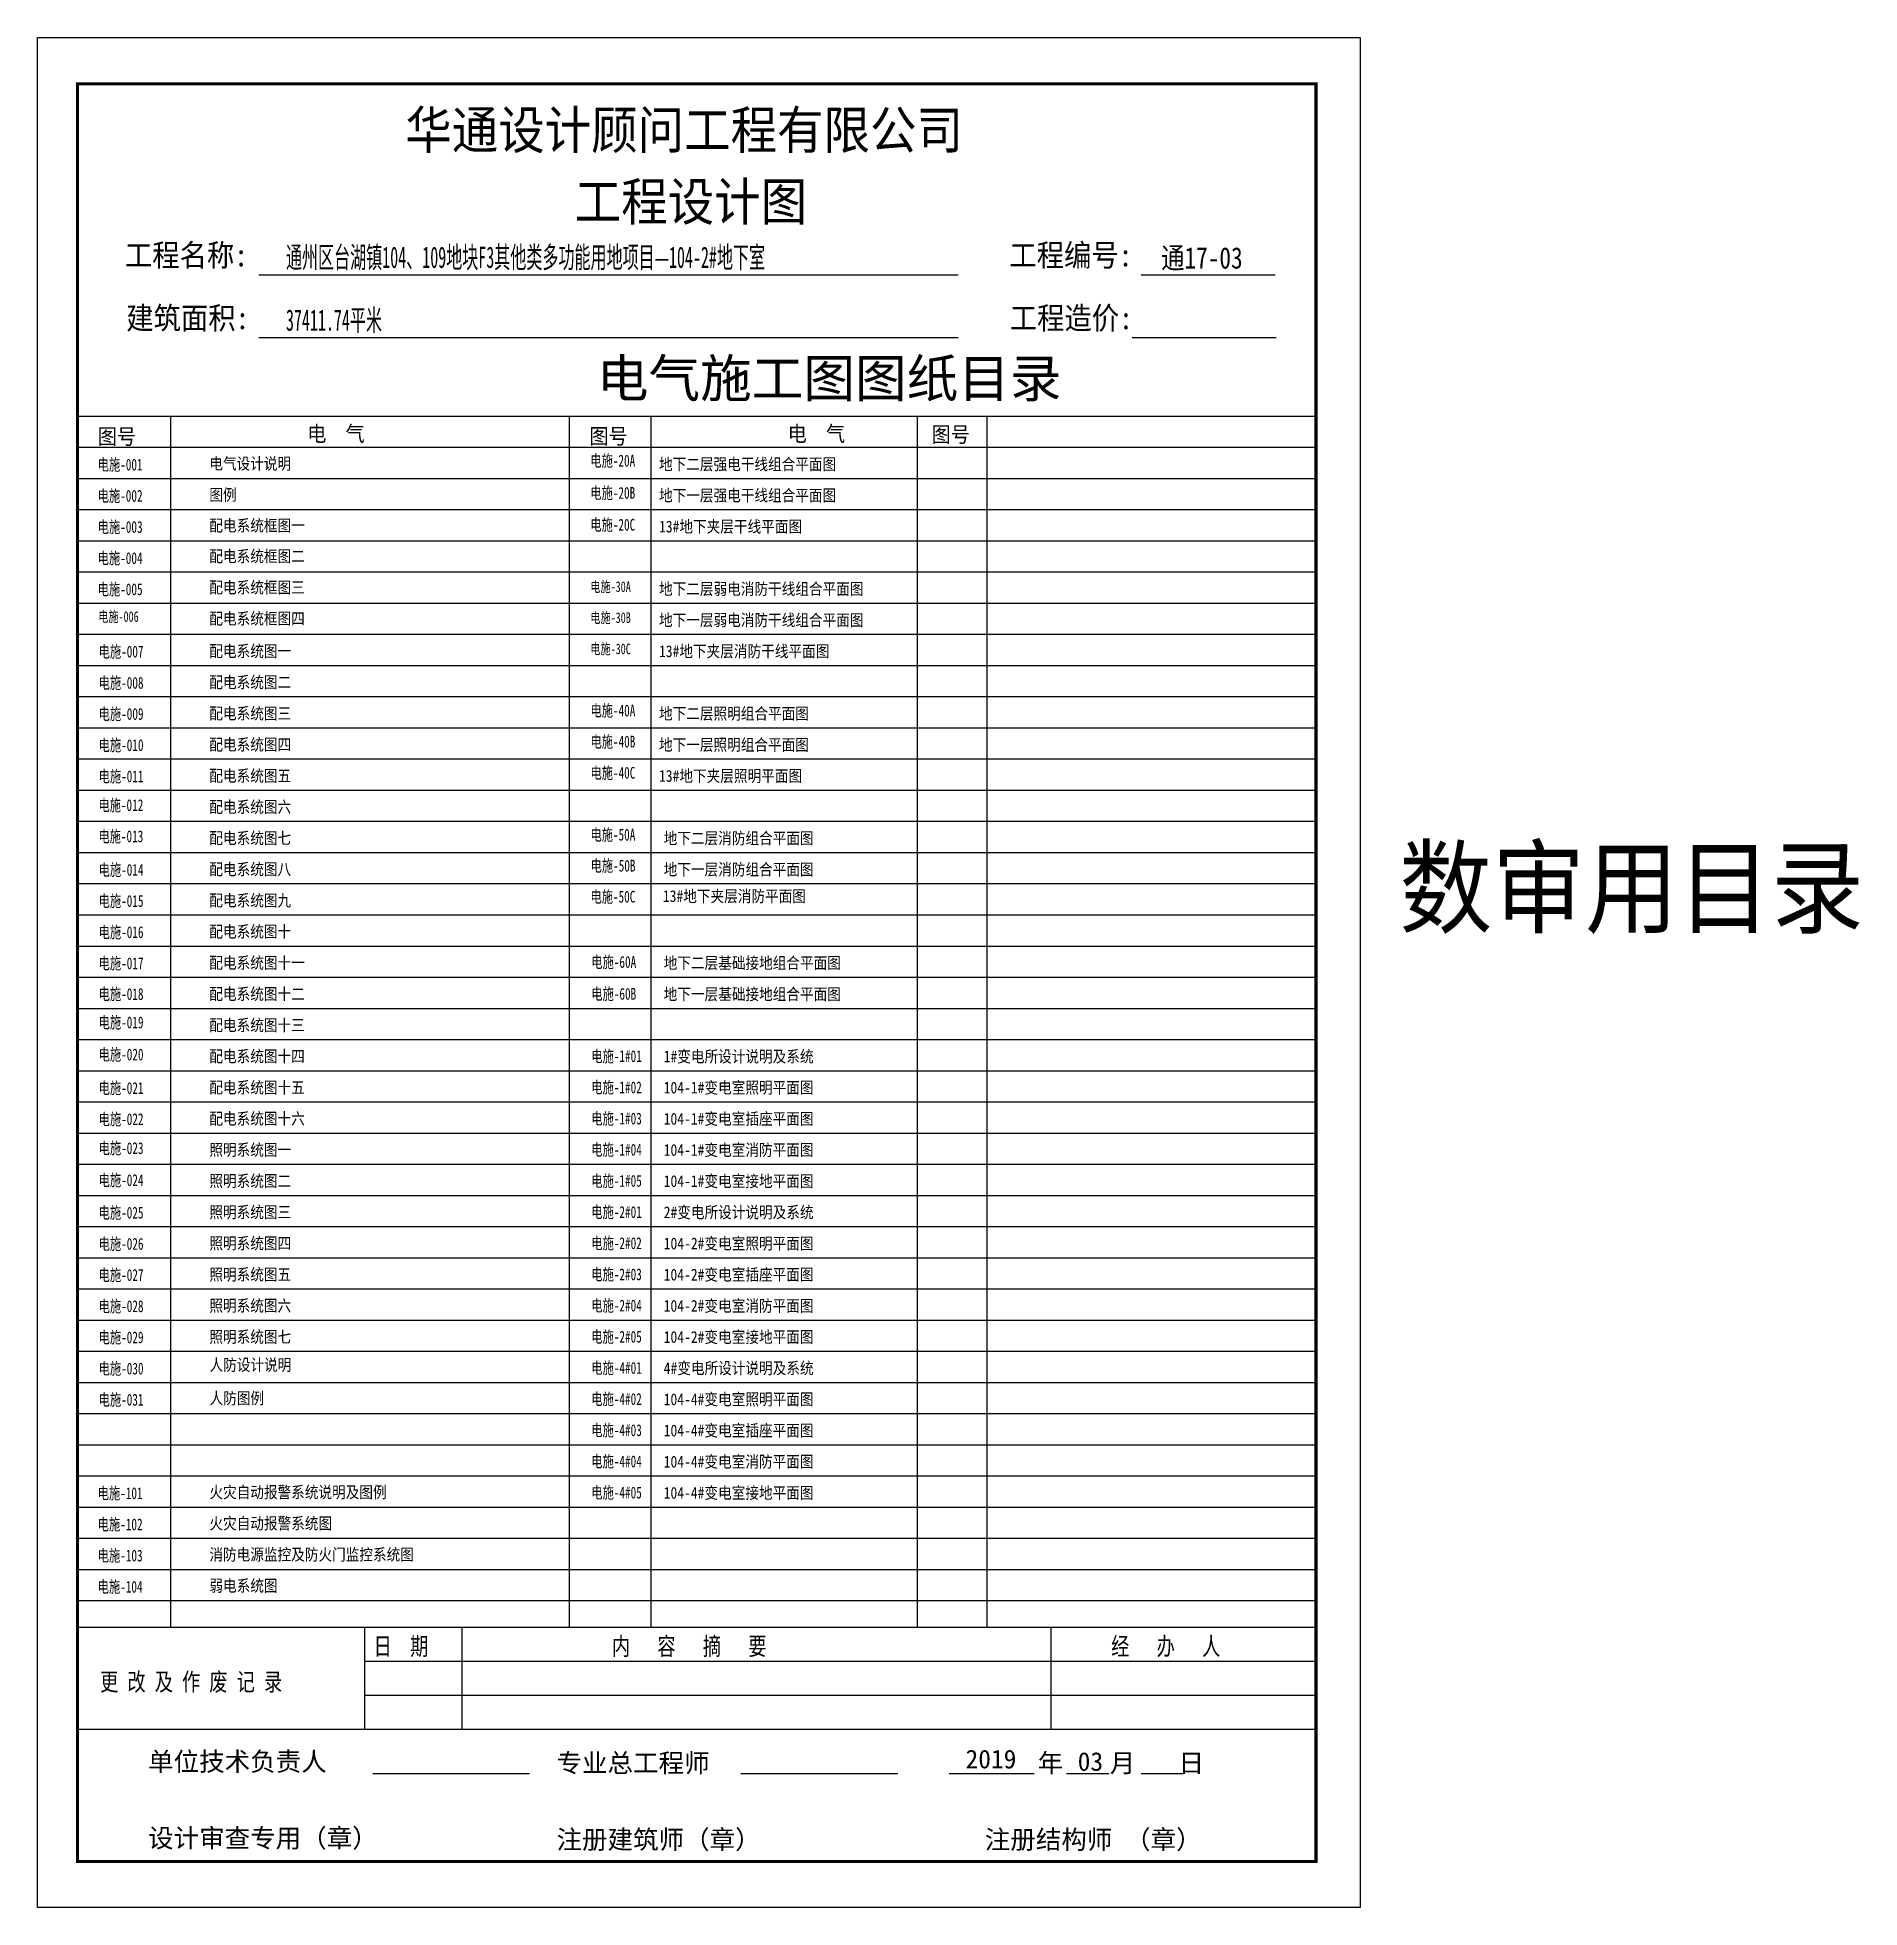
# Model space of a CAD drawing. Extents: x 776418 to 2076422, y -1170708 to 498544.
# Drawn here: x 776418 to 817332, y 456544 to 498544 of the extents above; entities that cross this region are included whole.
import ezdxf
from ezdxf.enums import TextEntityAlignment as Align

# ---------------------------------------------------------------- set-up
doc = ezdxf.new("R2010")
doc.units = 0
doc.header["$LTSCALE"] = 1000
doc.header["$MEASUREMENT"] = 0
doc.layers.get('0').update_dxf_attribs({"linetype": 'CONTINUOUS'})
doc.layers.add('PUB_TEXT', color=255, linetype='CONTINUOUS')
doc.styles.add('-黑体', font='simhei.ttf', dxfattribs={"width": 0.8})
doc.styles.add('H1', font='')
doc.styles.get('H1').set_extended_font_data('SimSun')

msp = doc.modelspace()

# ---------------------------------------------------------------- texts
at = {"style": '-黑体'}
for s, height, width, p in [('华通设计顾问工程有限公司', 850, 0.9, (784678, 496041)), ('工程设计图', 850, 0.9, (788483, 494432)), ('工程名称:', 500, 0.9, (778384, 493403)), ('通州区台湖镇104、109地块F3其他类多功能用地项目—104-2#地下室', 480, 0.55, (781999, 493367)), ('工程编号:', 500, 0.9, (798242, 493403)), ('建筑面积:', 500, 0.9, (778413, 491991)), ('37411.74平米', 480, 0.55, (781999, 491955)), ('工程造价:', 500, 0.9, (798251, 491991)), ('电气设计说明', 264, 0.85, (780279, 488841)), ('电施-20A', 264, 0.7, (788834, 488907)), ('电施-20B', 264, 0.7, (788834, 488183)), ('图例', 264, 0.85, (780279, 488141)), ('配电系统框图一', 264, 0.85, (780279, 487450)), ('电施-20C', 264, 0.7, (788834, 487468)), ('配电系统框图二', 264, 0.85, (780279, 486760)), ('配电系统框图三', 264, 0.85, (780279, 486060)), ('电施-006', 237.6, 0.7, (777786, 485419)), ('配电系统框图四', 264, 0.85, (780279, 485360)), ('配电系统图一', 264, 0.85, (780279, 484630)), ('配电系统图二', 264, 0.85, (780279, 483930)), ('配电系统图三', 264, 0.85, (780279, 483230)), ('电施-010', 264, 0.7, (777794, 482518)), ('配电系统图四', 264, 0.85, (780279, 482530)), ('电施-011', 264, 0.7, (777794, 481818)), ('配电系统图五', 264, 0.85, (780279, 481830)), ('电施-012', 264, 0.7, (777789, 481170)), ('配电系统图六', 264, 0.85, (780279, 481130)), ('电施-013', 264, 0.7, (777789, 480470)), ('配电系统图七', 264, 0.85, (780279, 480430)), ('数审用目录', 1700, 0.9, (806996, 478604)), ('电施-014', 264, 0.7, (777794, 479718)), ('配电系统图八', 264, 0.85, (780279, 479730)), ('电施-015', 264, 0.7, (777794, 479018)), ('配电系统图九', 264, 0.85, (780279, 479030)), ('电施-016', 264, 0.7, (777794, 478318)), ('配电系统图十', 264, 0.85, (780279, 478330)), ('电施-017', 264, 0.7, (777794, 477618)), ('配电系统图十一', 264, 0.85, (780279, 477630)), ('电施-60A', 264, 0.7, (788856, 477648)), ('电施-018', 264, 0.7, (777794, 476928)), ('配电系统图十二', 264, 0.85, (780279, 476930)), ('电施-60B', 264, 0.7, (788856, 476933)), ('电施-019', 264, 0.7, (777794, 476291)), ('配电系统图十三', 264, 0.85, (780279, 476230)), ('电施-020', 264, 0.7, (777794, 475570)), ('配电系统图十四', 264, 0.85, (780279, 475530)), ('电施-1#01', 264, 0.7, (788856, 475533)), ('电施-021', 264, 0.7, (777794, 474818)), ('配电系统图十五', 264, 0.85, (780279, 474830)), ('电施-1#02', 264, 0.7, (788856, 474833)), ('电施-022', 264, 0.7, (777794, 474118)), ('配电系统图十六', 264, 0.85, (780279, 474130)), ('电施-1#03', 264, 0.7, (788856, 474133)), ('电施-023', 264, 0.7, (777794, 473468)), ('照明系统图一', 264, 0.85, (780279, 473430)), ('电施-1#04', 264, 0.7, (788856, 473433)), ('电施-024', 264, 0.7, (777794, 472749)), ('照明系统图二', 264, 0.85, (780279, 472730)), ('电施-1#05', 264, 0.7, (788856, 472733)), ('电施-025', 264, 0.7, (777794, 472018)), ('照明系统图三', 264, 0.85, (780279, 472030)), ('电施-2#01', 264, 0.7, (788856, 472033)), ('电施-026', 264, 0.7, (777794, 471318)), ('照明系统图四', 264, 0.85, (780279, 471330)), ('电施-2#02', 264, 0.7, (788856, 471333)), ('电施-027', 264, 0.7, (777794, 470618)), ('照明系统图五', 264, 0.85, (780279, 470630)), ('电施-2#03', 264, 0.7, (788856, 470633)), ('电施-028', 264, 0.7, (777794, 469918)), ('照明系统图六', 264, 0.85, (780279, 469930)), ('电施-2#04', 264, 0.7, (788856, 469933)), ('电施-029', 264, 0.7, (777794, 469218)), ('照明系统图七', 264, 0.85, (780279, 469230)), ('电施-2#05', 264, 0.7, (788856, 469233)), ('电施-030', 264, 0.7, (777794, 468518)), ('人防设计说明', 264, 0.85, (780284, 468601)), ('电施-4#01', 264, 0.7, (788856, 468533)), ('电施-031', 264, 0.7, (777794, 467818)), ('人防图例', 264, 0.85, (780284, 467851)), ('电施-4#02', 264, 0.7, (788856, 467833)), ('电施-4#03', 264, 0.7, (788856, 467133)), ('电施-4#04', 264, 0.7, (788856, 466433)), ('火灾自动报警系统说明及图例', 264, 0.85, (780280, 465741)), ('电施-4#05', 264, 0.7, (788856, 465733)), ('火灾自动报警系统图', 264, 0.85, (780280, 465041)), ('消防电源监控及防火门监控系统图', 264, 0.85, (780280, 464341)), ('弱电系统图', 264, 0.85, (780280, 463641))]:
    msp.add_text(s, height=height, dxfattribs=dict(at, width=width)).set_placement(p)
at = {"style": '-黑体', "width": 0.8}
msp.add_text('通17-03', height=480, dxfattribs=at).set_placement((802565, 493352), align=Align.CENTER)
at = {"style": 'H1'}
for s, height, p in [('电气施工图图纸目录', 850, (788979, 490463)), ('单位技术负责人', 420, (778904, 459614)), ('专业总工程师', 420, (788074, 459582)), ('2019', 420, (797257, 459670)), ('年', 420, (798877, 459582)), ('03', 420, (799776, 459615)), ('月', 420, (800498, 459582)), ('日', 420, (802042, 459582)), ('设计审查专用（章）', 420, (778904, 457895)), ('注册建筑师（章）', 420, (788074, 457863)), ('注册结构师 （章）', 420, (797690, 457863))]:
    msp.add_text(s, height=height, dxfattribs=at).set_placement(p)
at = {"color": 0, "style": '-黑体'}
for s, width, p in [('电施-001', 0.7, (777773, 488818)), ('地下二层强电干线组合平面图', 0.85, (790375, 488827)), ('电施-002', 0.7, (777773, 488118)), ('地下一层强电干线组合平面图', 0.85, (790375, 488127)), ('电施-003', 0.7, (777773, 487418)), ('13#地下夹层干线平面图', 0.85, (790375, 487427)), ('电施-004', 0.7, (777773, 486718)), ('电施-005', 0.7, (777773, 486018)), ('地下二层弱电消防干线组合平面图', 0.85, (790375, 486027)), ('地下一层弱电消防干线组合平面图', 0.85, (790375, 485327)), ('电施-007', 0.7, (777794, 484618)), ('13#地下夹层消防干线平面图', 0.85, (790375, 484627)), ('电施-008', 0.7, (777794, 483918)), ('电施-009', 0.7, (777794, 483218)), ('电施-40A', 0.7, (788837, 483296)), ('地下二层照明组合平面图', 0.85, (790375, 483227)), ('电施-40B', 0.7, (788837, 482597)), ('地下一层照明组合平面图', 0.85, (790375, 482527)), ('电施-40C', 0.7, (788837, 481897)), ('13#地下夹层照明平面图', 0.85, (790375, 481827)), ('电施-50A', 0.7, (788837, 480507)), ('地下二层消防组合平面图', 0.85, (790480, 480427)), ('电施-50B', 0.7, (788840, 479811)), ('地下一层消防组合平面图', 0.85, (790480, 479727)), ('电施-50C', 0.7, (788837, 479115)), ('13#地下夹层消防平面图', 0.85, (790462, 479127)), ('地下二层基础接地组合平面图', 0.85, (790480, 477627)), ('地下一层基础接地组合平面图', 0.85, (790480, 476927)), ('1#变电所设计说明及系统', 0.85, (790480, 475527)), ('104-1#变电室照明平面图', 0.85, (790480, 474827)), ('104-1#变电室插座平面图', 0.85, (790480, 474127)), ('104-1#变电室消防平面图', 0.85, (790480, 473427)), ('104-1#变电室接地平面图', 0.85, (790480, 472727)), ('2#变电所设计说明及系统', 0.85, (790480, 472027)), ('104-2#变电室照明平面图', 0.85, (790480, 471327)), ('104-2#变电室插座平面图', 0.85, (790480, 470627)), ('104-2#变电室消防平面图', 0.85, (790480, 469927)), ('104-2#变电室接地平面图', 0.85, (790480, 469227)), ('4#变电所设计说明及系统', 0.85, (790480, 468527)), ('104-4#变电室照明平面图', 0.85, (790480, 467827)), ('104-4#变电室插座平面图', 0.85, (790480, 467127)), ('104-4#变电室消防平面图', 0.85, (790480, 466427)), ('电施-101', 0.7, (777773, 465718)), ('104-4#变电室接地平面图', 0.85, (790480, 465727)), ('电施-102', 0.7, (777773, 465018)), ('电施-103', 0.7, (777773, 464318)), ('电施-104', 0.7, (777773, 463618))]:
    msp.add_text(s, height=264, dxfattribs=dict(at, width=width)).set_placement(p)
at = {"color": 7, "style": '-黑体', "width": 0.7}
for s, p in [('电施-30A', (788834, 486090)), ('电施-30B', (788834, 485393)), ('电施-30C', (788834, 484693))]:
    msp.add_text(s, height=238, dxfattribs=at).set_placement(p)
at = {"layer": 'PUB_TEXT', "style": '-黑体'}
for s, height, width, p in [('图号', 350, 0.9, (777774, 489406)), ('电  气', 350, 0.9, (782477, 489469)), ('图号', 350, 0.9, (788813, 489413)), ('电  气', 350, 0.9, (793264, 489469)), ('图号', 350, 0.9, (796496, 489451)), ('日  期', 400, 0.75, (783967, 462214)), ('内   容   摘   要', 400, 0.75, (789316, 462214)), ('经   办   人', 400, 0.75, (800527, 462214)), ('更 改 及 作 废 记 录', 400, 0.75, (777826, 461415))]:
    msp.add_text(s, height=height, dxfattribs=dict(at, width=width)).set_placement(p)

# ---------------------------------------------------------------- linework, layer by layer
at = {"color": 4}
for p, q in [((781390, 493215), (797092, 493215)), ((801203, 493215), (804210, 493215)), ((781390, 491803), (797092, 491803)), ((781390, 491803), (793424, 491803)), ((801000, 491803), (804231, 491803)), ((801000, 491803), (804210, 491803)), ((783762, 462839), (783762, 460548)), ((785948, 462839), (785948, 460548)), ((783762, 462075), (805127, 462075)), ((783762, 461312), (805127, 461312)), ((783946, 459553), (787469, 459553)), ((792213, 459553), (795736, 459553)), ((796888, 459553), (798797, 459553)), ((799526, 459553), (800476, 459553)), ((801203, 459553), (802153, 459553))]:
    msp.add_line(p, q, dxfattribs=at)
for p, q in [((777312, 490039), (805120, 490039)), ((779411, 462839), (779411, 490039)), ((788360, 490039), (788360, 462839)), ((790198, 462839), (790198, 490039)), ((796169, 490039), (796169, 462839)), ((797746, 462839), (797746, 490039)), ((777312, 489339), (805120, 489339)), ((777312, 488639), (788554, 488639)), ((788554, 488639), (805120, 488639)), ((777312, 487939), (788554, 487939)), ((788554, 487939), (805120, 487939)), ((777312, 487239), (788554, 487239)), ((788554, 487239), (805120, 487239)), ((777312, 486539), (788554, 486539)), ((788554, 486539), (805120, 486539)), ((777312, 485839), (788554, 485839)), ((788554, 485839), (805120, 485839)), ((777312, 485139), (805120, 485139)), ((777318, 484439), (788554, 484439)), ((788554, 484439), (805120, 484439)), ((777312, 483739), (805120, 483739)), ((777307, 483039), (788543, 483039)), ((788554, 483039), (805120, 483039)), ((777318, 482339), (788554, 482339)), ((788554, 482339), (805120, 482339)), ((777312, 481639), (788554, 481639)), ((788554, 481639), (805120, 481639)), ((777318, 480939), (805120, 480939)), ((777312, 480239), (805120, 480239)), ((777312, 479539), (805120, 479539)), ((777312, 478839), (805120, 478839)), ((777312, 478139), (805120, 478139)), ((777312, 477439), (805120, 477439)), ((777312, 476739), (805120, 476739)), ((777312, 476039), (805120, 476039)), ((777318, 475339), (805120, 475339)), ((777312, 474639), (805120, 474639)), ((777312, 473939), (805120, 473939)), ((777312, 473239), (805120, 473239)), ((777312, 472539), (805120, 472539)), ((777318, 471839), (805120, 471839)), ((777312, 471139), (805120, 471139)), ((777312, 470439), (805120, 470439)), ((777312, 469739), (805120, 469739)), ((777312, 469039), (805120, 469039)), ((777318, 468339), (805120, 468339)), ((777318, 467639), (805120, 467639)), ((777318, 466939), (805120, 466939)), ((777318, 466239), (805120, 466239)), ((777318, 465539), (805120, 465539)), ((777318, 464839), (805120, 464839)), ((777312, 464139), (805120, 464139)), ((777318, 463439), (805120, 463439)), ((799170, 462839), (799170, 460548))]:
    msp.add_line(p, q)
msp.add_lwpolyline([(806118, 456544), (776418, 456544), (776418, 498544), (806118, 498544)], close=True)
at = {"color": 4, "const_width": 71.6}
msp.add_lwpolyline([(777318, 457578), (777318, 497500), (805127, 497500), (805127, 457578)], close=True, dxfattribs=at)
at = {"color": 4, "const_width": 33.4}
for points in [[(777318, 462839), (805127, 462839)], [(777318, 460548), (805127, 460548)]]:
    msp.add_lwpolyline(points, dxfattribs=at)

msp.set_redraw_order([(e.dxf.handle, doc.entitydb.next_handle()) for e in msp.query("TEXT MTEXT ATTDEF DIMENSION ARC_DIMENSION")])  # texts and dimensions are drawn at this point

doc.saveas('drawing.dxf')
